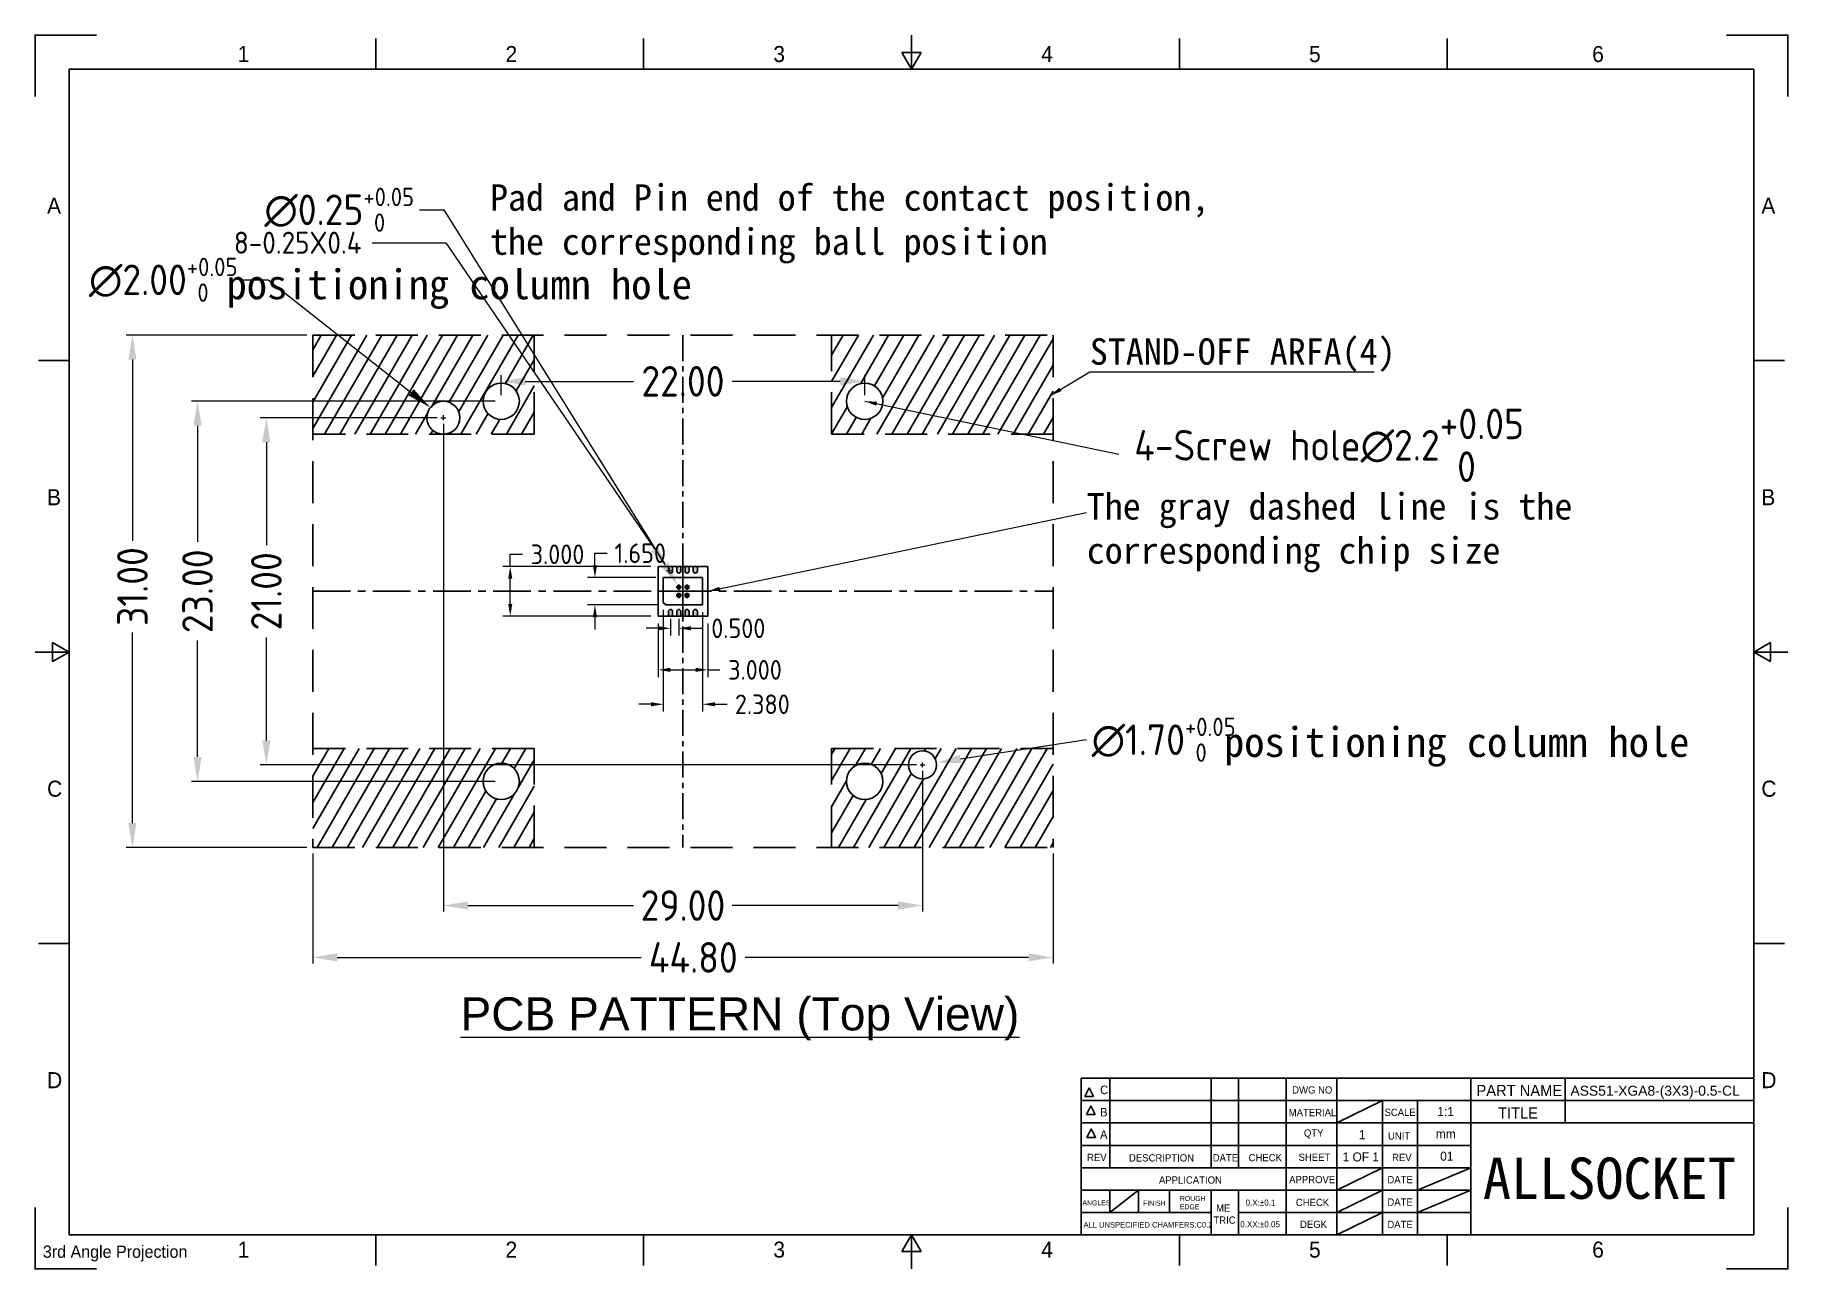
# Model space of a CAD drawing. Header units: millimetres. Extents: x 2100 to 2206, y -1285 to -1210.
import ezdxf

# ---------------------------------------------------------------- set-up
doc = ezdxf.new("R2010")
doc.units = ezdxf.units.MM
doc.header["$PDSIZE"] = -1
doc.linetypes.add('CENTER', pattern=[10.159999999999998, 6.35, -1.27, 1.27, -1.27])
doc.linetypes.add('HIDDEN', pattern=[1.905, 1.27, -0.635])
for name, color, linetype in [('DIM', 3, 'Continuous'), ('TuKuang', 7, 'Continuous'), ('翻蓋底座', 121, 'Continuous')]:
    doc.layers.add(name, color=color, linetype=linetype)
doc.styles.add('1', font='romans.shx', dxfattribs={"height": 2.5})
doc.styles.add('1111', font='isocp.shx', dxfattribs={"bigfont": 'gbcbig.shx'})
doc.styles.add('2', font='romans.shx', dxfattribs={"bigfont": 'bigfont.shx'})
doc.styles.add('GB', font='', dxfattribs={"height": 4})
doc.styles.get("Standard").update_dxf_attribs({"font": ''})
doc.styles.get('GB').set_extended_font_data('KaiTi_GB2312')
doc.styles.get('Standard').set_extended_font_data('SimSun')
doc.dimstyles.new('1111', dxfattribs={"dimtxt": 2.5, "dimasz": 0.2, "dimexe": 0.6, "dimexo": 0.6, "dimtad": 0, "dimdec": 3, "dimzin": 1, "dimdsep": 46, "dimtxsty": '1111', "dimcen": 0.2, "dimclrd": 97, "dimclre": 97, "dimclrt": 3, "dimazin": 0, "dimtfac": 1, "dimtdec": 3, "dimtofl": 0, "dimtmove": 0, "dimatfit": 3, "dimfxl": 1, "dimlwd": 5, "dimlwe": 5, "dimarcsym": 0})
doc.dimstyles.new('1111$0', dxfattribs={"dimtxt": 2.5, "dimasz": 2.5, "dimexe": 0.6, "dimexo": 0.6, "dimtad": 0, "dimdec": 3, "dimzin": 1, "dimdsep": 46, "dimtxsty": '1111', "dimcen": 0.2, "dimclrd": 97, "dimclre": 97, "dimclrt": 3, "dimazin": 0, "dimtfac": 1, "dimtdec": 3, "dimtofl": 0, "dimtmove": 0, "dimatfit": 3, "dimfxl": 1, "dimlwd": 5, "dimlwe": 5, "dimarcsym": 0})
doc.dimstyles.get("Standard").update_dxf_attribs({"dimtxt": 3.5, "dimasz": 3.5, "dimexe": 0.18, "dimexo": 0.0625, "dimgap": 0.09, "dimtad": 1, "dimdsep": 46, "dimtxsty": 'Standard', "dimcen": 0.09, "dimadec": 0, "dimazin": 0, "dimtol": 1, "dimtp": 0.01, "dimtm": 0.01, "dimtfac": 1, "dimtofl": 0, "dimtmove": 0, "dimatfit": 3, "dimfxl": 1, "dimtolj": 1, "dimarcsym": 0})

msp = doc.modelspace()

# ---------------------------------------------------------------- texts
at = {"color": 3}
for p in [(2111.937098732135, -1226.133435581192), (2172.304687560473, -1253.824059581778)]:
    msp.add_text('positioning column hole', height=1.8, dxfattribs=at).set_placement(p)
at = {"color": 3, "char_height": 1.6, "attachment_point": 1}
for s, insert in [('Pad and Pin end of the contact position, \\Pthe corresponding ball position', (2127.879959414727, -1219.180453599641)), ('STAND-OFF ARFA(4)', (2164.183350048675, -1228.498520129187)), ('The gray dashed line is the \\Pcorresponding chip size', (2163.996868870258, -1237.862664759862))]:
    msp.add_mtext(s, dxfattribs=dict(at, insert=insert))
at = {"lineweight": 9, "insert": (2126.089963462417, -1268.370390148914), "char_height": 1.9992, "attachment_point": 1}
msp.add_mtext('{\\fArial|b0|i0|c0|p34;\\LPCB PATTERN (Top View)}', dxfattribs=at)
at = {"color": 8, "lineweight": 25, "ltscale": 10, "char_height": 0.5156985232803709, "width": 0.6651222349351656, "attachment_point": 1, "style": '2'}
for s, insert in [('{\\f@Gulim|b0|i0|c134|p34;C}', (2164.80327546385, -1273.70795601479)), ('{\\f@Gulim|b0|i0|c134|p34;B}', (2164.80327546385, -1275.062601404769)), ('{\\f@Gulim|b0|i0|c134|p34;A}', (2164.80327546385, -1276.417246794748))]:
    msp.add_mtext(s, dxfattribs=dict(at, insert=insert))
at = {"color": 0, "insert": (2193.270234954951, -1273.719362366859), "char_height": 0.6, "width": 11.92098740017455, "attachment_point": 1}
msp.add_mtext('{\\fArial|b0|i0|c0|p32;\\C8;ASS51-XGA8-(3X3)-0.5-CL}', dxfattribs=at)
at = {"color": 0, "insert": (2187.971906832803, -1278.062018032628), "char_height": 2.5, "attachment_point": 1}
msp.add_mtext_dynamic_manual_height_columns('ALLSOCKET', width=14.38904806976825, gutter_width=15, heights=[0], dxfattribs=at)
at = {"layer": 'DIM', "color": 3, "insert": (2178.665259192408, -1234.971746189666), "char_height": 1.85, "attachment_point": 5, "style": '1111'}
msp.add_mtext('\\A1;4-Screw hole∅2.2\\S+0.05^  0;', dxfattribs=at)
at = {"layer": 'DIM', "color": 8, "linetype": 'ByBlock', "lineweight": 25, "attachment_point": 7, "style": 'GB'}
for s, insert, char_height, width in [('{\\f@Gulim|b0|i0|c134|p34;DWG NO}', (2176.427032302221, -1274.197819698129), 0.4400968429177103, 3.677455086712279), ('{\\f@Gulim|b0|i0|c134|p34;PART NAME}', (2187.582795988687, -1274.346489705596), 0.679161794626096, 5.46149207356686), ('{\\f@Gulim|b0|i0|c134|p34;MATERIAL}', (2176.2209109346, -1275.561897857637), 0.4400968429177103, 1.542391282765546), ('{\\f@Gulim|b0|i0|c134|p34;SCALE}', (2182.016607595099, -1275.55239302042), 0.4400968429177103, 1.542391282765546), ('{\\f@Gulim|b0|i0|c134|p34;1:1}', (2185.216012734099, -1275.55239302042), 0.5501210536471377, 1.325879463653193), ('{\\f@Gulim|b0|i0|c134|p34;TITLE}', (2188.887280197528, -1275.70973982322), 0.679161794626096, 3.02550051143832), ('{\\f@Gulim|b0|i0|c134|p34;  QTY}', (2176.82062056087, -1276.914082487441), 0.4400968429177103, 1.542391282765546), ('{\\f@Gulim|b0|i0|c134|p34;1}', (2180.465708800974, -1276.9513999052), 0.5501210536471377, 0.9602488576975756), ('{\\f@Gulim|b0|i0|c134|p34;UNIT}', (2182.22410804931, -1276.978317710583), 0.4400968429177103, 1.542391282765546), ('{\\f@Gulim|b0|i0|c134|p34;mm}', (2185.123125015885, -1276.907038410399), 0.5501210536471377, 1.325879463653193), ('{\\f@Gulim|b0|i0|c134|p34;REV}', (2164.013452654897, -1278.271188637594), 0.4400968429177103, 1.542391282765546), ('{\\f@Gulim|b0|i0|c134|p34;DESCRIPTION}', (2166.552537522502, -1278.307231480359), 0.4400968429177103, 1.542391282765546), ('{\\f@Gulim|b0|i0|c134|p34;DATE}', (2171.619567013149, -1278.294107935128), 0.4400968429177103, 1.542391282765546), ('{\\f@Gulim|b0|i0|c134|p34;CHECK}', (2173.792482566812, -1278.294107935128), 0.4400968429177103, 1.542391282765546), ('{\\f@Gulim|b0|i0|c134|p34;SHEET}', (2176.815113400147, -1278.26872787742), 0.4400968429177103, 1.542391282765546), ('{\\f@Gulim|b0|i0|c134|p34;1 OF 1}', (2179.48267110436, -1278.306045295179), 0.5501210536471377, 2.580992743564587), ('{\\f@Gulim|b0|i0|c134|p34;REV}', (2182.47324309021, -1278.271188637594), 0.4400968429177103, 1.542391282765546), ('{\\f@Gulim|b0|i0|c134|p34;01}', (2185.385306830156, -1278.261683800377), 0.5501210536471377, 1.325879463653193), ('{\\f@Gulim|b0|i0|c134|p34;APPLICATION}', (2168.367822772302, -1279.647124132095), 0.4400968429177103, 1.542391282765546), ('{\\f@Gulim|b0|i0|c134|p34;APPROVE}', (2176.245276970567, -1279.61978238122), 0.4400968429177103, 1.542391282765546), ('{\\f@Gulim|b0|i0|c134|p34;DATE}', (2182.191850095742, -1279.61978238122), 0.4400968429177103, 1.542391282765546), ('{\\f@Gulim|b0|i0|c134|p34;ROUGH \\PEDGE}', (2169.634041369767, -1281.198318667287), 0.3010262405557139, 1.216884228179039), ('{\\f@Gulim|b0|i0|c134|p34; ME\\PTRIC}', (2171.662999504311, -1282.07421807946), 0.4400968429177103, 1.542391282765546), ('{\\f@Gulim|b0|i0|c134|p34;0.X:%%P0.1}', (2173.607272395531, -1280.978818881562), 0.371331711211818, 2.499506749478387), ('{\\f@Gulim|b0|i0|c134|p34;CHECK}', (2176.650576424609, -1281.003398715085), 0.4400968429177103, 1.542391282765546), ('{\\f@Gulim|b0|i0|c134|p34;DATE}', (2182.191850095742, -1280.974427771199), 0.4400968429177103, 1.542391282765546), ('{\\f@Gulim|b0|i0|c134|p34;0.XX:%%P0.05}', (2173.287242089124, -1282.290658970475), 0.371331711211818, 2.786138606396905), ('{\\f@Gulim|b0|i0|c134|p34;DEGK}', (2176.90294842862, -1282.325879405576), 0.4400968429177103, 1.542391282765546), ('{\\f@Gulim|b0|i0|c134|p34;DATE}', (2182.191850095742, -1282.329073161178), 0.4400968429177103, 1.542391282765546)]:
    msp.add_mtext(s, dxfattribs=dict(at, insert=insert, char_height=char_height, width=width))
at = {"layer": 'DIM', "color": 8, "linetype": 'ByBlock', "lineweight": 9, "attachment_point": 7, "style": 'GB'}
for s, insert, char_height, width in [('{\\f@Gulim|b0|i0|c134|p34;ANGLES}', (2163.735703160661, -1280.955366233594), 0.3010262405557139, 1.631707742119865), ('{\\f@Gulim|b0|i0|c134|p34;FINISH}', (2167.407858624335, -1280.972322643484), 0.3010262405557139, 1.407908666549302), ('{\\f@Gulim|b0|i0|c134|p34;\\C8;ALL UNSPECIFIED CHAMFERS:C0.2}', (2163.80416009514, -1282.301168250332), 0.3311288646112854, 7.854367115645054)]:
    msp.add_mtext(s, dxfattribs=dict(at, insert=insert, char_height=char_height, width=width))

# ---------------------------------------------------------------- blocks, each defined once
blk = doc.blocks.new('asdf456')
at = {"color": 8}
for p, q in [((1449.217878951517, 152.963863781653), (1448.094669926448, 154.9294795755236)), ((1448.094669926448, 154.9294795755236), (1450.341087976586, 154.9294795755236)), ((1450.341087976586, 154.9294795755236), (1449.217878951517, 152.963863781653)), ((1348.080315656722, 83.24555270640407), (1348.080315656722, 85.49197075654205)), ((1348.080315656722, 85.49197075654205), (1350.045931450592, 84.36876173147311)), ((1550.355442246311, 85.49197075654205), (1548.38982645244, 84.36876173147311)), ((1550.355442246311, 83.24555270640407), (1550.355442246311, 85.49197075654205)), ((1350.045931450592, 84.36876173147311), (1348.080315656722, 83.24555270640407)), ((1548.389826452442, 84.36876173147311), (1550.355442246311, 83.24555270640407)), ((1449.217878951517, 15.77365968129391), (1448.094669926448, 13.80804388742331)), ((1450.341087976586, 13.80804388742331), (1449.217878951517, 15.77365968129402)), ((1448.094669926448, 13.80804388742331), (1450.341087976586, 13.80804388742331))]:
    blk.add_line(p, q, dxfattribs=at)
at = {"layer": 'TuKuang', "color": 8}
for p, q in [((1449.217878951517, 152.963863781653), (1449.217878951517, 156.9351591635054)), ((1386.158521979073, 152.963863781653), (1386.158521979073, 156.5741323106099)), ((1417.688200465293, 152.963863781653), (1417.688200465293, 156.5741323106099)), ((1480.747557437741, 152.963863781653), (1480.747557437741, 156.5741323106099)), ((1512.277235923961, 152.963863781653), (1512.277235923961, 156.5741323106099)), ((1350.045931450592, 15.77365968129391), (1350.045931450592, 152.963863781653)), ((1350.045931450592, 152.963863781653), (1548.389826452442, 152.963863781653)), ((1548.389826452442, 152.963863781653), (1548.389826452442, 15.77365968129391)), ((1350.045931450592, 118.6663127565632), (1346.435662921635, 118.6663127565632)), ((1548.389826452442, 118.6663127565632), (1552.000094981397, 118.6663127565632)), ((1350.045931450592, 84.36876173147346), (1346.07463606874, 84.36876173147346)), ((1548.389826452442, 84.36876173147346), (1552.361121834294, 84.36876173147346)), ((1350.045931450592, 50.07121070638367), (1346.435662921635, 50.07121070638367)), ((1548.389826452442, 50.07121070638367), (1552.000094981397, 50.07121070638367)), ((1548.389826452442, 15.77365968129391), (1350.045931450592, 15.77365968129391)), ((1386.158521979073, 15.77365968129391), (1386.158521979073, 12.16339115233711)), ((1417.688200465293, 15.77365968129391), (1417.688200465293, 12.16339115233711)), ((1449.217878951517, 15.77365968129391), (1449.217878951517, 11.80236429944148)), ((1480.747557437741, 15.77365968129391), (1480.747557437741, 12.16339115233711)), ((1512.277235923961, 15.77365968129391), (1512.277235923961, 12.16339115233711))]:
    blk.add_line(p, q, dxfattribs=at)
for points in [[(1346.045931450592, 149.7433267237393), (1346.045931450592, 156.963863781653), (1353.266468508506, 156.963863781653)], [(1552.38982645244, 149.7433267237393), (1552.38982645244, 156.963863781653), (1545.169289394528, 156.963863781653)], [(1346.045931450592, 18.99419673920749), (1346.045931450592, 11.7736596812939), (1353.266468508506, 11.7736596812939)], [(1552.38982645244, 18.99419673920749), (1552.38982645244, 11.7736596812939), (1545.169289394528, 11.7736596812939)]]:
    blk.add_lwpolyline(points, dxfattribs=at)
at = {"color": 8, "char_height": 1.884410273804812, "attachment_point": 1, "style": '1'}
for s, insert, width in [('{\\f@Gulim|b0|i0|c0|p34;1}', (1369.897206312217, 155.6725387797565), 8.30080655937914), ('{\\f@Gulim|b0|i0|c134|p34;2}', (1401.426884798438, 155.6725387797565), 8.30080655937914), ('{\\f@Gulim|b0|i0|c134|p34;3}', (1432.956563284663, 155.6725387797565), 8.30080655937914), ('{\\f@Gulim|b0|i0|c134|p34;4}', (1464.486241770885, 155.6725387797565), 8.30080655937914), ('{\\f@Gulim|b0|i0|c134|p34;5}', (1496.015920257107, 155.6725387797565), 8.30080655937914), ('{\\f@Gulim|b0|i0|c134|p34;6}', (1529.35073300781, 155.6725387797565), 8.30080655937914), ('{\\f@Gulim|b0|i0|c134|p34;A}', (1347.461025201655, 137.8211939795925), 9.041573921593452), ('{\\f@Gulim|b0|i0|c134|p34;A}', (1549.260371884242, 137.8211939795925), 9.041573921593452), ('{\\f@Gulim|b0|i0|c134|p34;B}', (1347.461025201655, 103.5236429545027), 9.041573921593452), ('{\\f@Gulim|b0|i0|c134|p34;B}', (1549.260371884242, 103.5236429545027), 9.041573921593452), ('{\\f@Gulim|b0|i0|c134|p34;C}', (1347.461025201655, 69.22609192941297), 9.041573921593452), ('{\\f@Gulim|b0|i0|c134|p34;C}', (1549.260371884242, 69.22609192941297), 9.041573921593452), ('{\\f@Gulim|b0|i0|c134|p34;D}', (1347.461025201655, 34.9285409043232), 9.041573921593452), ('{\\f@Gulim|b0|i0|c134|p34;D}', (1549.260371884242, 34.9285409043232), 9.041573921593452), ('{\\f@Gulim|b0|i0|c0|p34;1}', (1369.897206312217, 14.98886484136142), 8.30080655937914), ('{\\f@Gulim|b0|i0|c134|p34;2}', (1401.426884798438, 14.98886484136142), 8.30080655937914), ('{\\f@Gulim|b0|i0|c134|p34;3}', (1432.956563284663, 14.98886484136142), 8.30080655937914), ('{\\f@Gulim|b0|i0|c134|p34;4}', (1464.486241770885, 14.98886484136142), 8.30080655937914), ('{\\f@Gulim|b0|i0|c134|p34;5}', (1496.015920257107, 14.98886484136142), 8.30080655937914), ('{\\f@Gulim|b0|i0|c134|p34;6}', (1529.35073300781, 14.98886484136142), 8.30080655937914)]:
    blk.add_mtext(s, dxfattribs=dict(at, insert=insert, width=width))
at = {"layer": 'TuKuang', "color": 8, "lineweight": 9, "insert": (1346.964426924723, 14.52545176293767), "char_height": 1.444107411582728, "width": 18.5479455253493, "attachment_point": 1}
blk.add_mtext('{\\f@Gulim|b0|i0|c0|p34;\\C8;3rd Angle Projection}', dxfattribs=at)
blk = doc.blocks.new('*D14')
at = {"layer": 'DEFPOINTS', "color": 0, "transparency": 16777216}
for p in [(2117.156619382648, -1228.305242833897), (2106.238540574929, -1259.305242833897), (2117.156619382648, -1259.305242833897)]:
    blk.add_point(p, dxfattribs=at)
at = {"layer": 'DIM', "color": 97, "lineweight": 5, "transparency": 16777216}
for p, q in [((2116.786804382648, -1228.305242833897), (2105.868725574929, -1228.305242833897)), ((2106.238540574929, -1229.785242833897), (2106.238540574929, -1240.742117297975)), ((2106.238540574929, -1257.825242833897), (2106.238540574929, -1246.293203990889)), ((2116.786804382648, -1259.305242833897), (2105.868725574929, -1259.305242833897))]:
    blk.add_line(p, q, dxfattribs=at)
at = {"layer": 'DIM', "color": 97, "transparency": 16777216}
for points in [[(2105.991873908263, -1229.785242833897), (2106.485207241596, -1229.785242833897), (2106.238540574929, -1228.305242833897)], [(2105.991873908263, -1257.825242833897), (2106.485207241596, -1257.825242833897), (2106.238540574929, -1259.305242833897)]]:
    blk.add_solid(points, dxfattribs=at)
at = {"layer": 'DIM', "color": 3, "transparency": 16777216, "insert": (2106.23854057493, -1243.517660644432), "char_height": 1.85, "attachment_point": 5, "rotation": 90, "style": '1111'}
blk.add_mtext('31.00', dxfattribs=at)
blk = doc.blocks.new('*D2')
at = {"layer": 'DEFPOINTS', "color": 0, "transparency": 16777216}
for p in [(2138.663407202524, -1242.453047720327), (2138.804301668816, -1242.659563456697)]:
    blk.add_point(p, dxfattribs=at)
at = {"layer": 'DIM', "color": 97, "lineweight": 5, "transparency": 16777216}
for p, q in [((2120.743171028532, -1222.716115957254), (2125.197971028562, -1222.716115957254)), ((2125.197971028562, -1222.716115957254), (2137.829311962074, -1241.230474561019)), ((2138.58585443567, -1242.556305588511), (2138.88185443567, -1242.556305588511)), ((2138.73385443567, -1242.704305588511), (2138.73385443567, -1242.408305588512))]:
    blk.add_line(p, q, dxfattribs=at)
at = {"layer": 'DIM', "color": 97, "transparency": 16777216}
blk.add_solid([(2138.033074155293, -1241.091458687611), (2137.625549768856, -1241.369490434427), (2138.663407202524, -1242.453047720327)], dxfattribs=at)
at = {"layer": 'DIM', "color": 3, "transparency": 16777216, "insert": (2116.244156028532, -1222.716115957254), "char_height": 1.332, "attachment_point": 5, "style": '1111'}
blk.add_mtext('8-0.25X0.4', dxfattribs=at)
blk = doc.blocks.new('*D3')
at = {"layer": 'DEFPOINTS', "color": 0, "transparency": 16777216}
for p in [(2125.056619382648, -1233.305242833897), (2154.056619382648, -1254.305242833897), (2154.056619382648, -1262.813659278554)]:
    blk.add_point(p, dxfattribs=at)
at = {"layer": 'DIM', "color": 97, "lineweight": 5, "transparency": 16777216}
for p, q in [((2125.056619382648, -1233.675057833897), (2125.056619382648, -1263.183474278554)), ((2154.056619382648, -1254.675057833897), (2154.056619382648, -1263.183474278554)), ((2126.536619382648, -1262.813659278554), (2136.569354607256, -1262.813659278554)), ((2152.576619382648, -1262.813659278554), (2142.543884158041, -1262.813659278554))]:
    blk.add_line(p, q, dxfattribs=at)
at = {"layer": 'DIM', "color": 97, "transparency": 16777216}
for points in [[(2126.536619382648, -1262.566992611887), (2126.536619382648, -1263.060325945221), (2125.056619382648, -1262.813659278554)], [(2152.576619382648, -1262.566992611887), (2152.576619382648, -1263.060325945221), (2154.056619382648, -1262.813659278554)]]:
    blk.add_solid(points, dxfattribs=at)
at = {"layer": 'DIM', "color": 3, "transparency": 16777216, "insert": (2139.556619382648, -1262.813659278554), "char_height": 1.85, "attachment_point": 5, "style": '1111'}
blk.add_mtext('29.00', dxfattribs=at)
blk = doc.blocks.new('*D4')
at = {"layer": 'DEFPOINTS', "color": 0, "transparency": 16777216}
for p in [(2125.056619382648, -1233.305242833897), (2114.344753137103, -1254.305242833897), (2154.056619382648, -1254.305242833897)]:
    blk.add_point(p, dxfattribs=at)
at = {"layer": 'DIM', "color": 97, "lineweight": 5, "transparency": 16777216}
for p, q in [((2124.686804382648, -1233.305242833897), (2113.974938137103, -1233.305242833897)), ((2114.344753137103, -1234.785242833897), (2114.344753137103, -1241.006210314212)), ((2114.344753137103, -1252.825242833897), (2114.344753137103, -1246.604275353582)), ((2153.686804382648, -1254.305242833897), (2113.974938137103, -1254.305242833897))]:
    blk.add_line(p, q, dxfattribs=at)
at = {"layer": 'DIM', "color": 97, "transparency": 16777216}
for points in [[(2114.098086470436, -1234.785242833897), (2114.591419803769, -1234.785242833897), (2114.344753137103, -1233.305242833897)], [(2114.098086470436, -1252.825242833897), (2114.591419803769, -1252.825242833897), (2114.344753137103, -1254.305242833897)]]:
    blk.add_solid(points, dxfattribs=at)
at = {"layer": 'DIM', "color": 3, "transparency": 16777216, "insert": (2114.344753137103, -1243.805242833897), "char_height": 1.85, "attachment_point": 5, "rotation": 90, "style": '1111'}
blk.add_mtext('21.00', dxfattribs=at)
blk = doc.blocks.new('*D5')
at = {"layer": 'DEFPOINTS', "color": 0, "transparency": 16777216}
for p in [(2117.156619382648, -1259.305242833897), (2161.956619382649, -1259.305242833897), (2161.956619382649, -1265.953181907003)]:
    blk.add_point(p, dxfattribs=at)
at = {"layer": 'DIM', "color": 97, "lineweight": 5, "transparency": 16777216}
for p, q in [((2117.156619382648, -1259.675057833897), (2117.156619382648, -1266.322996907003)), ((2161.956619382649, -1259.675057833897), (2161.956619382649, -1266.322996907003)), ((2118.636619382648, -1265.953181907003), (2137.03577223084, -1265.953181907003)), ((2160.476619382649, -1265.953181907003), (2143.326858923753, -1265.953181907003))]:
    blk.add_line(p, q, dxfattribs=at)
at = {"layer": 'DIM', "color": 97, "transparency": 16777216}
for points in [[(2118.636619382648, -1265.706515240337), (2118.636619382648, -1266.19984857367), (2117.156619382648, -1265.953181907003)], [(2160.476619382649, -1265.706515240337), (2160.476619382649, -1266.19984857367), (2161.956619382649, -1265.953181907003)]]:
    blk.add_solid(points, dxfattribs=at)
at = {"layer": 'DIM', "color": 3, "transparency": 16777216, "insert": (2140.181315577297, -1265.953181907003), "char_height": 1.85, "attachment_point": 5, "style": '1111'}
blk.add_mtext('44.80', dxfattribs=at)
blk = doc.blocks.new('*D6')
at = {"layer": 'DEFPOINTS', "color": 0, "transparency": 16777216}
for p in [(2150.556619382649, -1231.102800569108), (2128.556619382648, -1232.305242833897), (2150.556619382649, -1232.305242833897)]:
    blk.add_point(p, dxfattribs=at)
at = {"layer": 'DIM', "color": 97, "lineweight": 5, "transparency": 16777216}
for p, q in [((2128.556619382648, -1231.935427833897), (2128.556619382648, -1230.732985569108)), ((2130.036619382648, -1231.102800569108), (2136.572586862964, -1231.102800569108)), ((2149.076619382649, -1231.102800569108), (2142.540651902334, -1231.102800569108)), ((2150.556619382649, -1231.935427833897), (2150.556619382649, -1230.732985569108))]:
    blk.add_line(p, q, dxfattribs=at)
at = {"layer": 'DIM', "color": 97, "transparency": 16777216}
for points in [[(2130.036619382648, -1230.856133902441), (2130.036619382648, -1231.349467235774), (2128.556619382648, -1231.102800569108)], [(2149.076619382649, -1230.856133902441), (2149.076619382649, -1231.349467235774), (2150.556619382649, -1231.102800569108)]]:
    blk.add_solid(points, dxfattribs=at)
at = {"layer": 'DIM', "color": 3, "transparency": 16777216, "insert": (2139.556619382649, -1231.102800569108), "char_height": 1.85, "attachment_point": 5, "style": '1111'}
blk.add_mtext('22.00', dxfattribs=at)
blk = doc.blocks.new('*D7')
at = {"layer": 'DEFPOINTS', "color": 0, "transparency": 16777216}
for p in [(2128.556619382648, -1232.305242833897), (2110.1782292643, -1255.305242833897), (2128.556619382648, -1255.305242833897)]:
    blk.add_point(p, dxfattribs=at)
at = {"layer": 'DIM', "color": 97, "lineweight": 5, "transparency": 16777216}
for p, q in [((2128.186804382648, -1232.305242833897), (2109.8084142643, -1232.305242833897)), ((2110.1782292643, -1233.785242833897), (2110.1782292643, -1240.821210314212)), ((2110.1782292643, -1253.825242833897), (2110.1782292643, -1246.789275353582)), ((2128.186804382648, -1255.305242833897), (2109.8084142643, -1255.305242833897))]:
    blk.add_line(p, q, dxfattribs=at)
at = {"layer": 'DIM', "color": 97, "transparency": 16777216}
for points in [[(2109.931562597634, -1233.785242833897), (2110.424895930967, -1233.785242833897), (2110.1782292643, -1232.305242833897)], [(2109.931562597634, -1253.825242833897), (2110.424895930967, -1253.825242833897), (2110.1782292643, -1255.305242833897)]]:
    blk.add_solid(points, dxfattribs=at)
at = {"layer": 'DIM', "color": 3, "transparency": 16777216, "insert": (2110.178229264301, -1243.805242833897), "char_height": 1.85, "attachment_point": 5, "rotation": 90, "style": '1111'}
blk.add_mtext('23.00', dxfattribs=at)
blk = doc.blocks.new('*D15')
at = {"layer": 'DEFPOINTS', "color": 0, "transparency": 16777216}
for p in [(2153.216429072286, -1254.434007123882), (2154.896809693009, -1254.176478543912)]:
    blk.add_point(p, dxfattribs=at)
at = {"layer": 'DIM', "color": 97, "lineweight": 5, "transparency": 16777216}
for p, q in [((2163.975345050679, -1252.785137623863), (2156.359729292226, -1253.952277191938)), ((2153.908619382647, -1254.305242833897), (2154.204619382647, -1254.305242833897)), ((2154.056619382648, -1254.453242833897), (2154.056619382647, -1254.157242833897))]:
    blk.add_line(p, q, dxfattribs=at)
at = {"layer": 'DIM', "color": 97, "transparency": 16777216}
blk.add_solid([(2156.32236240023, -1253.708457258735), (2156.397096184221, -1254.196097125141), (2154.896809693009, -1254.176478543912)], dxfattribs=at)
at = {"layer": 'DIM', "color": 3, "transparency": 16777216, "insert": (2168.650898903391, -1252.785137623862), "char_height": 1.85, "attachment_point": 5, "style": '1111'}
blk.add_mtext('\\A1;∅1.70{\\H1.110000;\\S+0.05^  0;}', dxfattribs=at)
blk = doc.blocks.new('*D16')
at = {"layer": 'DEFPOINTS', "color": 0, "transparency": 16777216}
for p in [(2124.270541717504, -1232.687115092762), (2125.842697047794, -1233.923370575032)]:
    blk.add_point(p, dxfattribs=at)
at = {"layer": 'DIM', "color": 97, "lineweight": 5, "transparency": 16777216}
for p, q in [((2112.964089016162, -1224.960139399428), (2114.444089016163, -1224.960139399428)), ((2114.444089016163, -1224.960139399428), (2123.10714677309, -1231.772286035883)), ((2124.908619382649, -1233.305242833897), (2125.204619382649, -1233.305242833897)), ((2125.056619382649, -1233.453242833897), (2125.056619382649, -1233.157242833897))]:
    blk.add_line(p, q, dxfattribs=at)
at = {"layer": 'DIM', "color": 97, "transparency": 16777216}
blk.add_solid([(2123.25961828257, -1231.578386878481), (2122.95467526361, -1231.966185193286), (2124.270541717504, -1232.687115092762)], dxfattribs=at)
at = {"layer": 'DIM', "color": 3, "transparency": 16777216, "insert": (2108.10353516345, -1224.960139399428), "char_height": 1.85, "attachment_point": 5, "style": '1111'}
blk.add_mtext('\\A1;∅2.00{\\H1.110000;\\S+0.05^  0;}', dxfattribs=at)
blk = doc.blocks.new('424')
h = blk.add_hatch(color=1)
edge = h.paths.add_edge_path()
edge.add_line((2194.146755005662, -1388.226578479531), (2194.396755005662, -1388.226578479531))
edge.add_line((2194.396755005662, -1388.226578479531), (2194.396755005662, -1387.951578479531))
edge.add_arc((2194.271755005662, -1387.951578479531), 0.125, 7.016709298534877e-15, 180)
edge.add_line((2194.146755005662, -1387.951578479531), (2194.146755005662, -1388.226578479531))
edge = h.paths.add_edge_path()
edge.add_line((2195.646755005662, -1388.226578479531), (2195.896755005662, -1388.226578479531))
edge.add_line((2195.896755005662, -1388.226578479531), (2195.896755005662, -1387.951578479531))
edge.add_arc((2195.771755005662, -1387.951578479531), 0.125, 7.016709298534877e-15, 180)
edge.add_line((2195.646755005662, -1387.951578479531), (2195.646755005662, -1388.226578479531))
edge = h.paths.add_edge_path()
edge.add_line((2195.146755005662, -1388.226578479531), (2195.396755005662, -1388.226578479531))
edge.add_line((2195.396755005662, -1388.226578479531), (2195.396755005662, -1387.951578479531))
edge.add_arc((2195.271755005662, -1387.951578479531), 0.125, 7.016709298534877e-15, 180)
edge.add_line((2195.146755005662, -1387.951578479531), (2195.146755005662, -1388.226578479531))
edge = h.paths.add_edge_path()
edge.add_line((2194.646755005662, -1388.226578479531), (2194.896755005662, -1388.226578479531))
edge.add_line((2194.896755005662, -1388.226578479531), (2194.896755005662, -1387.951578479531))
edge.add_arc((2194.771755005662, -1387.951578479531), 0.125, 7.016709298534877e-15, 180)
edge.add_line((2194.646755005662, -1387.951578479531), (2194.646755005662, -1388.226578479531))
edge = h.paths.add_edge_path()
edge.add_line((2194.146755005662, -1385.226578479531), (2194.396755005662, -1385.226578479531))
edge.add_line((2194.396755005662, -1385.226578479531), (2194.396755005662, -1385.501578479531))
edge.add_arc((2194.271755005662, -1385.501578479531), 0.125, -180, 0, ccw=False)
edge.add_line((2194.146755005662, -1385.501578479531), (2194.146755005662, -1385.226578479531))
edge = h.paths.add_edge_path()
edge.add_line((2195.646755005662, -1385.226578479531), (2195.896755005662, -1385.226578479531))
edge.add_line((2195.896755005662, -1385.226578479531), (2195.896755005662, -1385.501578479531))
edge.add_arc((2195.771755005662, -1385.501578479531), 0.125, -180, 0, ccw=False)
edge.add_line((2195.646755005662, -1385.501578479531), (2195.646755005662, -1385.226578479531))
edge = h.paths.add_edge_path()
edge.add_line((2195.146755005662, -1385.226578479531), (2195.396755005662, -1385.226578479531))
edge.add_line((2195.396755005662, -1385.226578479531), (2195.396755005662, -1385.501578479531))
edge.add_arc((2195.271755005662, -1385.501578479531), 0.125, -180, 0, ccw=False)
edge.add_line((2195.146755005662, -1385.501578479531), (2195.146755005662, -1385.226578479531))
edge = h.paths.add_edge_path()
edge.add_line((2194.646755005662, -1385.226578479531), (2194.896755005662, -1385.226578479531))
edge.add_line((2194.896755005662, -1385.226578479531), (2194.896755005662, -1385.501578479531))
edge.add_arc((2194.771755005662, -1385.501578479531), 0.125, -180, 0, ccw=False)
edge.add_line((2194.646755005662, -1385.501578479531), (2194.646755005662, -1385.226578479531))
at = {"color": 0}
for p, q in [((2193.521755005662, -1388.226578479531), (2193.521755005662, -1385.226578479531)), ((2193.521755005662, -1385.226578479531), (2196.521755005662, -1385.226578479531)), ((2194.146755005662, -1385.501578479531), (2194.146755005662, -1385.226578479531)), ((2194.146755005662, -1385.226578479531), (2194.396755005662, -1385.226578479531)), ((2194.396755005662, -1385.501578479531), (2194.396755005662, -1385.226578479531)), ((2194.646755005662, -1385.501578479531), (2194.646755005662, -1385.226578479531)), ((2194.646755005662, -1385.226578479531), (2194.896755005662, -1385.226578479531)), ((2194.896755005662, -1385.501578479531), (2194.896755005662, -1385.226578479531)), ((2195.021755005662, -1385.226578479531), (2195.021755005662, -1388.226578479531)), ((2195.146755005662, -1385.501578479531), (2195.146755005662, -1385.226578479531)), ((2195.146755005662, -1385.226578479531), (2195.396755005662, -1385.226578479531)), ((2195.396755005662, -1385.501578479531), (2195.396755005662, -1385.226578479531)), ((2195.646755005662, -1385.501578479531), (2195.646755005662, -1385.226578479531)), ((2195.646755005662, -1385.226578479531), (2195.896755005662, -1385.226578479531)), ((2195.896755005662, -1385.501578479531), (2195.896755005662, -1385.226578479531)), ((2196.521755005662, -1385.226578479531), (2196.521755005662, -1388.226578479531)), ((2193.831755005663, -1385.901578479531), (2193.831755005663, -1387.401578479531)), ((2193.831755005663, -1385.901578479531), (2196.211755005662, -1385.901578479531)), ((2196.211755005662, -1385.901578479531), (2196.211755005662, -1387.551578479531)), ((2193.521755005662, -1386.726578479531), (2196.521755005662, -1386.726578479531)), ((2193.981755005663, -1387.551578479531), (2193.831755005663, -1387.401578479531)), ((2193.981755005663, -1387.551578479531), (2196.211755005662, -1387.551578479531)), ((2196.521755005662, -1388.226578479531), (2193.521755005662, -1388.226578479531)), ((2194.146755005662, -1387.951578479531), (2194.146755005662, -1388.226578479531)), ((2194.146755005662, -1388.226578479531), (2194.396755005662, -1388.226578479531)), ((2194.396755005662, -1387.951578479531), (2194.396755005662, -1388.226578479531)), ((2194.646755005662, -1387.951578479531), (2194.646755005662, -1388.226578479531)), ((2194.646755005662, -1388.226578479531), (2194.896755005662, -1388.226578479531)), ((2194.896755005662, -1387.951578479531), (2194.896755005662, -1388.226578479531)), ((2195.146755005662, -1387.951578479531), (2195.146755005662, -1388.226578479531)), ((2195.146755005662, -1388.226578479531), (2195.396755005662, -1388.226578479531)), ((2195.396755005662, -1387.951578479531), (2195.396755005662, -1388.226578479531)), ((2195.646755005662, -1387.951578479531), (2195.646755005662, -1388.226578479531)), ((2195.646755005662, -1388.226578479531), (2195.896755005662, -1388.226578479531)), ((2195.896755005662, -1387.951578479531), (2195.896755005662, -1388.226578479531))]:
    blk.add_line(p, q, dxfattribs=at)
for centre, start, end in [((2194.271755005662, -1385.501578479531), 180, 7.016709298534877e-15), ((2194.771755005662, -1385.501578479531), 180, 7.016709298534877e-15), ((2195.271755005662, -1385.501578479531), 180, 7.016709298534877e-15), ((2195.771755005662, -1385.501578479531), 180, 7.016709298534877e-15), ((2194.271755005662, -1387.951578479531), 7.016709298534877e-15, 180), ((2194.771755005662, -1387.951578479531), 7.016709298534877e-15, 180), ((2195.271755005662, -1387.951578479531), 7.016709298534877e-15, 180), ((2195.771755005662, -1387.951578479531), 7.016709298534877e-15, 180)]:
    blk.add_arc(centre, 0.125, start, end, dxfattribs=at)
blk = doc.blocks.new('*D8')
at = {"layer": 'DEFPOINTS', "color": 0, "transparency": 16777216}
for p in [(2139.240565680524, -1243.449120694662), (2139.372673084773, -1243.661364973131)]:
    blk.add_point(p, dxfattribs=at)
at = {"layer": 'DIM', "color": 97, "lineweight": 5, "transparency": 16777216}
for p, q in [((2123.615457732385, -1220.723534287301), (2125.095457732386, -1220.723534287301)), ((2125.095457732386, -1220.723534287301), (2138.45848984737, -1242.192634566129)), ((2139.158619382647, -1243.555242833896), (2139.454619382648, -1243.555242833897)), ((2139.306619382648, -1243.703242833897), (2139.306619382648, -1243.407242833897))]:
    blk.add_line(p, q, dxfattribs=at)
at = {"layer": 'DIM', "color": 97, "transparency": 16777216}
blk.add_solid([(2138.667904202126, -1242.062288593937), (2138.249075492614, -1242.322980538321), (2139.240565680524, -1243.449120694662)], dxfattribs=at)
at = {"layer": 'DIM', "color": 3, "transparency": 16777216, "insert": (2118.754903879673, -1220.723534287301), "char_height": 1.85, "attachment_point": 5, "style": '1111'}
blk.add_mtext('\\A1;∅0.25{\\H1.110000;\\S+0.05^  0;}', dxfattribs=at)
blk = doc.blocks.new('*D9')
at = {"color": 97, "lineweight": 5, "transparency": 16777216}
for p, q in [((2138.056619382648, -1245.749242833897), (2138.056619382648, -1249.001831391855)), ((2141.056619382648, -1245.749242833897), (2141.056619382648, -1249.001831391855)), ((2138.796619382648, -1248.557831391855), (2140.316619382649, -1248.557831391855)), ((2141.056619382648, -1248.557831391855), (2141.796619382649, -1248.557831391855))]:
    blk.add_line(p, q, dxfattribs=at)
at = {"color": 97, "transparency": 16777216}
for points in [[(2138.796619382648, -1248.434498058522), (2138.796619382648, -1248.681164725188), (2138.056619382648, -1248.557831391855)], [(2140.316619382649, -1248.434498058522), (2140.316619382649, -1248.681164725188), (2141.056619382648, -1248.557831391855)]]:
    blk.add_solid(points, dxfattribs=at)
at = {"layer": 'DEFPOINTS', "color": 0, "transparency": 16777216}
for p in [(2138.056619382648, -1245.305242833897), (2141.056619382648, -1245.305242833897), (2141.056619382648, -1248.557831391855)]:
    blk.add_point(p, dxfattribs=at)
at = {"color": 3, "transparency": 16777216, "insert": (2143.917185524381, -1248.557831391855), "char_height": 1.184, "attachment_point": 5, "style": '1111'}
blk.add_mtext('3.000', dxfattribs=at)
blk = doc.blocks.new('*D10')
at = {"color": 97, "lineweight": 5, "transparency": 16777216}
for p, q in [((2129.105713776959, -1242.305242833897), (2129.105713776959, -1241.565242833897)), ((2129.105713776959, -1241.565242833897), (2129.845713776959, -1241.565242833897)), ((2137.612619382649, -1242.305242833897), (2128.661713776959, -1242.305242833897)), ((2129.105713776959, -1244.565242833897), (2129.105713776959, -1243.045242833897)), ((2137.612619382649, -1245.305242833897), (2128.661713776959, -1245.305242833897))]:
    blk.add_line(p, q, dxfattribs=at)
at = {"color": 97, "transparency": 16777216}
for points in [[(2128.982380443626, -1243.045242833897), (2129.229047110293, -1243.045242833897), (2129.105713776959, -1242.305242833897)], [(2128.982380443626, -1244.565242833897), (2129.229047110293, -1244.565242833897), (2129.105713776959, -1245.305242833897)]]:
    blk.add_solid(points, dxfattribs=at)
at = {"layer": 'DEFPOINTS', "color": 0, "transparency": 16777216}
for p in [(2129.105713776959, -1242.305242833897), (2138.056619382649, -1242.305242833897), (2138.056619382648, -1245.305242833897)]:
    blk.add_point(p, dxfattribs=at)
at = {"color": 3, "transparency": 16777216, "insert": (2131.966279918692, -1241.565242833897), "char_height": 1.184, "attachment_point": 5, "style": '1111'}
blk.add_mtext('3.000', dxfattribs=at)
blk = doc.blocks.new('*D11')
at = {"color": 97, "lineweight": 5, "transparency": 16777216}
for p, q in [((2138.366619382649, -1244.924242833897), (2138.366619382649, -1251.08418956548)), ((2140.746619382649, -1245.074242833897), (2140.746619382649, -1251.08418956548)), ((2137.626619382649, -1250.64018956548), (2136.886619382649, -1250.64018956548)), ((2141.486619382648, -1250.64018956548), (2142.226619382649, -1250.64018956548))]:
    blk.add_line(p, q, dxfattribs=at)
at = {"color": 97, "transparency": 16777216}
for points in [[(2137.626619382649, -1250.516856232146), (2137.626619382649, -1250.763522898813), (2138.366619382649, -1250.64018956548)], [(2141.486619382648, -1250.516856232146), (2141.486619382648, -1250.763522898813), (2140.746619382649, -1250.64018956548)]]:
    blk.add_solid(points, dxfattribs=at)
at = {"layer": 'DEFPOINTS', "color": 0, "transparency": 16777216}
for p in [(2138.366619382649, -1244.480242833897), (2140.746619382649, -1244.630242833897), (2140.746619382649, -1250.64018956548)]:
    blk.add_point(p, dxfattribs=at)
at = {"color": 3, "transparency": 16777216, "insert": (2144.362218595247, -1250.64018956548), "char_height": 1.184, "attachment_point": 5, "style": '1111'}
blk.add_mtext('2.380', dxfattribs=at)
blk = doc.blocks.new('*D12')
at = {"color": 97, "lineweight": 5, "transparency": 16777216}
for p, q in [((2134.229363283278, -1242.240242833897), (2134.229363283278, -1241.500242833897)), ((2134.229363283278, -1241.500242833897), (2134.969363283278, -1241.500242833897)), ((2137.922619382649, -1242.980242833897), (2133.785363283278, -1242.980242833897)), ((2138.072619382649, -1244.630242833897), (2133.785363283278, -1244.630242833897)), ((2134.229363283278, -1245.370242833897), (2134.229363283278, -1246.110242833897))]:
    blk.add_line(p, q, dxfattribs=at)
at = {"color": 97, "transparency": 16777216}
for points in [[(2134.106029949945, -1242.240242833897), (2134.352696616611, -1242.240242833897), (2134.229363283278, -1242.980242833897)], [(2134.106029949945, -1245.370242833897), (2134.352696616611, -1245.370242833897), (2134.229363283278, -1244.630242833897)]]:
    blk.add_solid(points, dxfattribs=at)
at = {"layer": 'DEFPOINTS', "color": 0, "transparency": 16777216}
for p in [(2134.229363283278, -1242.980242833897), (2138.366619382649, -1242.980242833897), (2138.516619382649, -1244.630242833897)]:
    blk.add_point(p, dxfattribs=at)
at = {"color": 3, "transparency": 16777216, "insert": (2136.971529425011, -1241.500242833897), "char_height": 1.184, "attachment_point": 5, "style": '1111'}
blk.add_mtext('1.650', dxfattribs=at)
blk = doc.blocks.new('*D13')
at = {"color": 97, "lineweight": 5, "transparency": 16777216}
for p, q in [((2138.066619382649, -1246.042546638959), (2137.326619382648, -1246.042546638959)), ((2138.806619382648, -1245.474242833897), (2138.806619382648, -1246.486546638959)), ((2139.306619382648, -1245.474242833897), (2139.306619382648, -1246.486546638959)), ((2140.046619382648, -1246.042546638959), (2140.786619382648, -1246.042546638959))]:
    blk.add_line(p, q, dxfattribs=at)
at = {"color": 97, "transparency": 16777216}
for points in [[(2138.066619382649, -1245.919213305626), (2138.066619382649, -1246.165879972293), (2138.806619382648, -1246.042546638959)], [(2140.046619382648, -1245.919213305626), (2140.046619382648, -1246.165879972293), (2139.306619382648, -1246.042546638959)]]:
    blk.add_solid(points, dxfattribs=at)
at = {"layer": 'DEFPOINTS', "color": 0, "transparency": 16777216}
for p in [(2138.806619382648, -1245.030242833897), (2139.306619382648, -1245.030242833897), (2139.306619382648, -1246.042546638959)]:
    blk.add_point(p, dxfattribs=at)
at = {"color": 3, "transparency": 16777216, "insert": (2142.907651666113, -1246.042546638959), "char_height": 1.184, "attachment_point": 5, "style": '1111'}
blk.add_mtext('0.500', dxfattribs=at)

# ---------------------------------------------------------------- dimensions: what is measured, and where the dimension line sits
at = {"color": 0}
for base, p1, p2, picture, middle in [((2129.105713776959, -1242.305242833897), (2138.056619382648, -1245.305242833897), (2138.056619382649, -1242.305242833897), '*D10', (2131.966279918692, -1241.565242833897)), ((2134.229363283278, -1242.980242833897), (2138.516619382649, -1244.630242833897), (2138.366619382649, -1242.980242833897), '*D12', (2136.971529425011, -1241.500242833897))]:
    dim = msp.add_linear_dim(base=base, p1=p1, p2=p2, angle=90, dimstyle='Standard', override={"dimscale": 0.74, "dimtxt": 1.6, "dimasz": 1, "dimexe": 0.6, "dimexo": 0.6, "dimgap": 0.625, "dimtad": 0, "dimtih": 1, "dimtoh": 1, "dimdec": 3, "dimzin": 1, "dimtxsty": '1111', "dimcen": 0.2, "dimclrd": 97, "dimclre": 97, "dimclrt": 3, "dimadec": 2, "dimtol": 0, "dimtp": 0, "dimtm": 0, "dimtdec": 3, "dimtolj": 0, "dimlwd": 5, "dimlwe": 5}, dxfattribs=at)
    dim.commit()
    dim.dimension.update_dxf_attribs({"geometry": picture, "text_midpoint": middle})
for base, p1, p2, picture, middle in [((2140.746619382649, -1250.64018956548), (2138.366619382649, -1244.480242833897), (2140.746619382649, -1244.630242833897), '*D11', (2144.362218595247, -1250.64018956548)), ((2139.306619382648, -1246.042546638959), (2138.806619382648, -1245.030242833897), (2139.306619382648, -1245.030242833897), '*D13', (2142.907651666113, -1246.042546638959)), ((2141.056619382648, -1248.557831391855), (2138.056619382648, -1245.305242833897), (2141.056619382648, -1245.305242833897), '*D9', (2143.917185524381, -1248.557831391855))]:
    dim = msp.add_linear_dim(base=base, p1=p1, p2=p2, dimstyle='Standard', override={"dimscale": 0.74, "dimtxt": 1.6, "dimasz": 1, "dimexe": 0.6, "dimexo": 0.6, "dimgap": 0.625, "dimtad": 0, "dimtih": 1, "dimtoh": 1, "dimdec": 3, "dimzin": 1, "dimtxsty": '1111', "dimcen": 0.2, "dimclrd": 97, "dimclre": 97, "dimclrt": 3, "dimadec": 2, "dimtol": 0, "dimtp": 0, "dimtm": 0, "dimtdec": 3, "dimtolj": 0, "dimlwd": 5, "dimlwe": 5}, dxfattribs=at)
    dim.commit()
    dim.dimension.update_dxf_attribs({"geometry": picture, "text_midpoint": middle})
at = {"layer": 'DIM'}
for p1, p2, picture, middle in [((2139.372673084773, -1243.661364973131), (2139.240565680524, -1243.449120694662), '*D8', (2118.754903879673, -1220.723534287301)), ((2125.842697047794, -1233.923370575032), (2124.270541717504, -1232.687115092762), '*D16', (2108.10353516345, -1224.960139399428)), ((2153.216429072286, -1254.434007123882), (2154.896809693009, -1254.176478543912), '*D15', (2163.975345050679, -1252.785137623862))]:
    dim = msp.add_diameter_dim_2p(p1=p1, p2=p2, dimstyle='1111', override={"dimscale": 0.74, "dimasz": 2, "dimexe": 0.49975, "dimexo": 0.49975, "dimgap": 0.49975, "dimtoh": 1, "dimdec": 2, "dimtol": 1, "dimtp": 0.05, "dimtfac": 0.6, "dimtolj": 1}, dxfattribs=at)
    dim.commit()
    dim.dimension.update_dxf_attribs({"geometry": picture, "text_midpoint": middle, "dimtype": 131})
dim = msp.add_diameter_dim_2p(p1=(2138.804301668816, -1242.659563456697), p2=(2138.663407202524, -1242.453047720327), text='8-0.25X0.4', dimstyle='1111', override={"dimscale": 0.74, "dimtxt": 1.8, "dimasz": 2, "dimexe": 0.49975, "dimexo": 0.49975, "dimgap": 0.49975, "dimtoh": 1, "dimdec": 2, "dimtdec": 2}, dxfattribs=at)
dim.commit()
dim.dimension.update_dxf_attribs({"geometry": '*D2', "text_midpoint": (2116.244156028532, -1222.716115957254), "dimtype": 131})
for base, p1, p2, picture, middle in [((2106.238540574929, -1259.305242833897), (2117.156619382648, -1228.305242833897), (2117.156619382648, -1259.305242833897), '*D14', (2106.23854057493, -1243.517660644432)), ((2114.344753137103, -1254.305242833897), (2125.056619382648, -1233.305242833897), (2154.056619382648, -1254.305242833897), '*D4', (2114.344753137103, -1243.805242833897))]:
    dim = msp.add_linear_dim(base=base, p1=p1, p2=p2, angle=90, dimstyle='1111$0', override={"dimscale": 0.74, "dimasz": 2, "dimexe": 0.49975, "dimexo": 0.49975, "dimgap": 0.49975, "dimtoh": 1, "dimdec": 2, "dimtdec": 2}, dxfattribs=at)
    dim.commit()
    dim.dimension.update_dxf_attribs({"geometry": picture, "text_midpoint": middle, "dimtype": 128})
at = {"layer": 'DIM', "color": 1}
dim = msp.add_linear_dim(base=(2150.556619382649, -1231.102800569108), p1=(2128.556619382648, -1232.305242833897), p2=(2150.556619382649, -1232.305242833897), dimstyle='1111$0', override={"dimscale": 0.74, "dimasz": 2, "dimexe": 0.49975, "dimexo": 0.49975, "dimgap": 0.49975, "dimdec": 2, "dimtdec": 2}, dxfattribs=at)
dim.commit()
dim.dimension.update_dxf_attribs({"geometry": '*D6', "text_midpoint": (2139.556619382649, -1231.102800569108)})
dim = msp.add_linear_dim(base=(2110.1782292643, -1255.305242833897), p1=(2128.556619382648, -1232.305242833897), p2=(2128.556619382648, -1255.305242833897), angle=90, dimstyle='1111$0', override={"dimscale": 0.74, "dimasz": 2, "dimexe": 0.49975, "dimexo": 0.49975, "dimgap": 0.49975, "dimdec": 2, "dimtdec": 2}, dxfattribs=at)
dim.commit()
dim.dimension.update_dxf_attribs({"geometry": '*D7', "text_midpoint": (2110.178229264301, -1243.805242833897)})
at = {"layer": 'DIM'}
for base, p1, p2, picture, middle in [((2154.056619382648, -1262.813659278554), (2125.056619382648, -1233.305242833897), (2154.056619382648, -1254.305242833897), '*D3', (2139.556619382648, -1262.813659278554)), ((2161.956619382649, -1265.953181907003), (2117.156619382648, -1259.305242833897), (2161.956619382649, -1259.305242833897), '*D5', (2140.181315577297, -1265.953181907003))]:
    dim = msp.add_linear_dim(base=base, p1=p1, p2=p2, dimstyle='1111$0', override={"dimscale": 0.74, "dimasz": 2, "dimexe": 0.49975, "dimexo": 0.49975, "dimgap": 0.49975, "dimtoh": 1, "dimdec": 2, "dimtdec": 2}, dxfattribs=at)
    dim.commit()
    dim.dimension.update_dxf_attribs({"geometry": picture, "text_midpoint": middle, "dimtype": 128})

# ---------------------------------------------------------------- hatches: boundary and pattern name
h = msp.add_hatch()
h.set_pattern_fill('ANSI31', color=0, scale=0.25, angle=15, style=0)
h.set_pattern_definition([(59.99999999999999, (1324.729754584149, -1209.479943442329), (-0.6874076642538981, 0.3968750000000001), [])])
edge = h.paths.add_edge_path(flags=16)
edge.add_arc((2128.556619382648, -1232.305242833897), 1.1, 0, 360)
edge = h.paths.add_edge_path(flags=16)
edge.add_arc((2125.056619382648, -1233.305242833897), 0.975, 0, 360)
h.paths.add_polyline_path([(2117.156619382648, -1228.305242833897), (2130.556619380548, -1228.305242833897), (2130.556619380548, -1234.305242833897), (2117.156619382648, -1234.305242833897)])
h = msp.add_hatch()
h.set_pattern_fill('ANSI31', color=256, scale=0.25, angle=15, style=0)
h.set_pattern_definition([(59.99999999999999, (1314.627697406773, -1184.847563336276), (-0.6874076642538981, 0.3968750000000001), [])])
edge = h.paths.add_edge_path(flags=16)
edge.add_arc((2150.556619382649, -1232.305242833897), 1.1, 0, 360)
h.paths.add_polyline_path([(2161.956619382649, -1234.305242833897), (2148.556619384849, -1234.305242833897), (2148.556619384849, -1228.305242833897), (2161.956619382649, -1228.305242833897)])
h = msp.add_hatch(color=1)
edge = h.paths.add_edge_path()
edge.add_arc((2139.306619382648, -1244.055242833897), 0.125, 0, 360)
edge = h.paths.add_edge_path()
edge.add_arc((2139.306619382648, -1243.555242833897), 0.125, 0, 360)
edge = h.paths.add_edge_path()
edge.add_arc((2139.806619382648, -1243.555242833897), 0.125, 0, 360)
edge = h.paths.add_edge_path()
edge.add_arc((2139.806619382648, -1244.055242833897), 0.125, 0, 360)
h = msp.add_hatch()
h.set_pattern_fill('ANSI31', color=256, scale=0.25, angle=15, style=0)
h.set_pattern_definition([(59.99999999999999, (1319.957010398132, -1292.750657461002), (-0.6874076642538981, 0.3968750000000001), [])])
edge = h.paths.add_edge_path(flags=16)
edge.add_arc((2128.556619382648, -1255.305242833897), 1.1, 0, 360)
h.paths.add_polyline_path([(2130.556619380548, -1259.305242833897), (2130.556619380548, -1253.305242833897), (2117.156619382648, -1253.305242833897), (2117.156619382648, -1259.305242833897)])
h = msp.add_hatch()
h.set_pattern_fill('ANSI31', color=256, scale=0.25, angle=15, style=0)
h.set_pattern_definition([(59.99999999999999, (1267.926550154007, -1218.44397009798), (-0.6874076642538981, 0.3968750000000001), [])])
edge = h.paths.add_edge_path(flags=16)
edge.add_arc((2154.056619382648, -1254.305242833897), 0.825, 0, 360)
edge = h.paths.add_edge_path(flags=16)
edge.add_arc((2150.556619382649, -1255.305242833897), 1.1, 0, 360)
h.paths.add_polyline_path([(2148.556619384849, -1259.305242833897), (2161.956619382649, -1259.305242833897), (2161.956619382649, -1253.305242833897), (2148.556619384849, -1253.305242833897)])

# ---------------------------------------------------------------- linework, layer by layer
at = {"linetype": 'HIDDEN', "ltscale": 2}
for p, q in [((2117.156619382648, -1228.305242833897), (2161.956619382649, -1228.305242833897)), ((2117.156619382648, -1228.305242833897), (2117.156619382648, -1259.305242833897)), ((2130.556619380548, -1234.305242833897), (2130.556619380548, -1228.305242833897)), ((2148.556619384849, -1234.305242833897), (2148.556619384849, -1228.305242833897)), ((2161.956619382649, -1228.305242833897), (2161.956619382649, -1259.305242833897)), ((2130.556619380548, -1234.305242833897), (2117.156619382648, -1234.305242833897)), ((2161.956619382649, -1234.305242833897), (2148.556619384849, -1234.305242833897)), ((2130.556619380548, -1253.305242833897), (2117.156619382648, -1253.305242833897)), ((2130.556619380548, -1259.305242833897), (2130.556619380548, -1253.305242833897)), ((2148.556619384849, -1259.305242833897), (2148.556619384849, -1253.305242833897)), ((2148.556619384849, -1253.305242833897), (2161.956619382649, -1253.305242833897)), ((2117.156619382648, -1259.305242833897), (2161.956619382649, -1259.305242833897))]:
    msp.add_line(p, q, dxfattribs=at)
at = {"color": 1, "linetype": 'CENTER', "ltscale": 0.248}
msp.add_line((2139.556619382648, -1228.305242833897), (2139.556619382648, -1259.305242833897), dxfattribs=at)
at = {"color": 1, "linetype": 'CENTER', "ltscale": 0.3584000000000014}
msp.add_line((2117.156619382648, -1243.805242833897), (2161.956619382649, -1243.805242833897), dxfattribs=at)
at = {"color": 8, "lineweight": 25, "ltscale": 10}
for p, q in [((2163.88602016173, -1274.36033665223), (2164.14636755464, -1273.839641866411)), ((2164.14636755464, -1273.839641866411), (2164.406714947551, -1274.36033665223)), ((2163.978999555286, -1275.449392365992), (2164.239346948196, -1274.928697580172)), ((2164.239346948196, -1274.928697580172), (2164.499694341106, -1275.449392365992)), ((2164.001180232796, -1276.854131009704), (2164.261527625707, -1276.333436223884)), ((2164.261527625707, -1276.333436223884), (2164.521875018618, -1276.854131009704))]:
    msp.add_line(p, q, dxfattribs=at)
at = {"color": 8}
for p, q in [((2165.391396711837, -1273.261052704401), (2165.391396711837, -1278.679634264315)), ((2171.522254257252, -1273.261052704401), (2171.522254257252, -1278.679634264315)), ((2173.183990894776, -1273.261052704401), (2173.183990894776, -1278.679634264315)), ((2176.071738443655, -1273.261052704401), (2176.071738443655, -1282.743570434251)), ((2179.125868428894, -1273.261052704401), (2179.125868428894, -1282.743570434251)), ((2187.236267412698, -1282.743570434251), (2187.236267412698, -1273.261052704401)), ((2192.945293441482, -1273.261052704401), (2192.945293441482, -1275.970343484358)), ((2204.375504349436, -1274.615698094379), (2163.665558441157, -1274.615698094379)), ((2179.125868428894, -1275.970343484358), (2181.888591498194, -1274.615698094379)), ((2181.888591498194, -1274.615698094379), (2181.888591498194, -1282.743570434251)), ((2184.006437694633, -1274.615698094379), (2184.006437694633, -1282.743570434251)), ((2176.071738443655, -1275.970343484358), (2163.665558441157, -1275.970343484358)), ((2204.375504349436, -1275.970343484358), (2176.071738443655, -1275.970343484358)), ((2187.236267412698, -1277.324988874336), (2163.665558441157, -1277.324988874336)), ((2187.236267412698, -1278.679634264315), (2163.665558441157, -1278.679634264315)), ((2179.125868428894, -1280.034279654293), (2181.888591498194, -1278.679634264315)), ((2184.006437694633, -1280.034279654293), (2187.236267412698, -1278.679634264315)), ((2187.236267412698, -1280.034279654293), (2163.665558441157, -1280.034279654293)), ((2165.391396711837, -1280.034279654293), (2165.391396711837, -1281.388925044272)), ((2165.391396711837, -1281.388925044272), (2167.127423998263, -1280.034279654293)), ((2167.127423998263, -1280.034279654293), (2167.127423998263, -1281.388925044272)), ((2168.993423470591, -1280.034279654293), (2168.993423470591, -1281.388925044272)), ((2171.522254257252, -1280.034279654293), (2171.522254257252, -1282.743570434251)), ((2173.183990894776, -1280.034279654293), (2173.183990894776, -1282.743570434251)), ((2179.125868428894, -1281.388925044272), (2181.888591498194, -1280.034279654293)), ((2184.006437694633, -1281.388925044272), (2187.236267412698, -1280.034279654293)), ((2171.522254257252, -1281.388925044272), (2163.665558441157, -1281.388925044272)), ((2187.236267412698, -1281.388925044272), (2173.183990894776, -1281.388925044272)), ((2179.125868428894, -1282.743570434251), (2181.888591498194, -1281.388925044272))]:
    msp.add_line(p, q, dxfattribs=at)
msp.add_lwpolyline([(2204.375504349437, -1282.743570434251), (2204.375504349437, -1273.261052704401), (2163.665558441158, -1273.261052704401), (2163.665558441158, -1282.743570434251)], close=True, dxfattribs=at)
at = {"color": 8, "lineweight": 25, "ltscale": 10}
for points in [[(2164.40671494755, -1274.36033665223), (2163.88602016173, -1274.36033665223)], [(2164.499694341105, -1275.449392365993), (2163.978999555286, -1275.449392365993)], [(2164.521875018616, -1276.854131009704), (2164.001180232796, -1276.854131009704)]]:
    msp.add_lwpolyline(points, dxfattribs=at)
at = {"color": 1}
for centre, radius in [((2125.056619382649, -1233.305242833897), 1), ((2154.056619382648, -1254.305242833897), 0.85)]:
    msp.add_circle(centre, radius, dxfattribs=at)
at = {"color": 0}
for centre in [(2139.306619382648, -1243.555242833897), (2139.306619382648, -1244.055242833897), (2139.806619382648, -1243.555242833897), (2139.806619382648, -1244.055242833897)]:
    msp.add_circle(centre, 0.125, dxfattribs=at)
at = {"layer": 'TuKuang', "color": 8}
msp.add_lwpolyline([(2159.797238105921, -1282.743570434251), (2203.661445138497, -1282.743570434251)], dxfattribs=at)
at = {"layer": '翻蓋底座', "color": 3, "linetype": 'Continuous'}
for centre in [(2128.556619382648, -1232.305242833897), (2150.556619382649, -1232.305242833897), (2128.556619382648, -1255.305242833897), (2150.556619382649, -1255.305242833897)]:
    msp.add_circle(centre, 1.1, dxfattribs=at)

# ---------------------------------------------------------------- block references
at = {"xscale": 0.5141226318764893, "yscale": 0.5141226318764893, "zscale": 0.5141226318764893}
msp.add_blockref('asdf456', (1408.313251603367, -1290.853165863917), dxfattribs=at)
at = {"color": 0}
msp.add_blockref('424', (-55.46513562301379, 142.9213356456339), dxfattribs=at)

msp.set_redraw_order([(e.dxf.handle, doc.entitydb.next_handle()) for e in msp.query("TEXT MTEXT ATTDEF DIMENSION ARC_DIMENSION")])  # texts and dimensions are drawn at this point

# ---------------------------------------------------------------- leaders
for points in [[(2161.762414873678, -1231.974455273197), (2164.183350048675, -1230.525186795853), (2181.395245516214, -1230.525186795853)], [(2150.556619382649, -1232.305242833897), (2165.930109906785, -1235.501974892935)], [(2141.056619382649, -1243.805242833897), (2163.97465077751, -1239.039391070663)]]:
    msp.add_leader(points, dimstyle='1111', override={"dimscale": 0.74, "dimtxt": 1.6, "dimasz": 1, "dimgap": 0.625, "dimtad": 0, "dimtoh": 1, "dimdec": 2, "dimtdec": 2})

doc.saveas('drawing.dxf')
